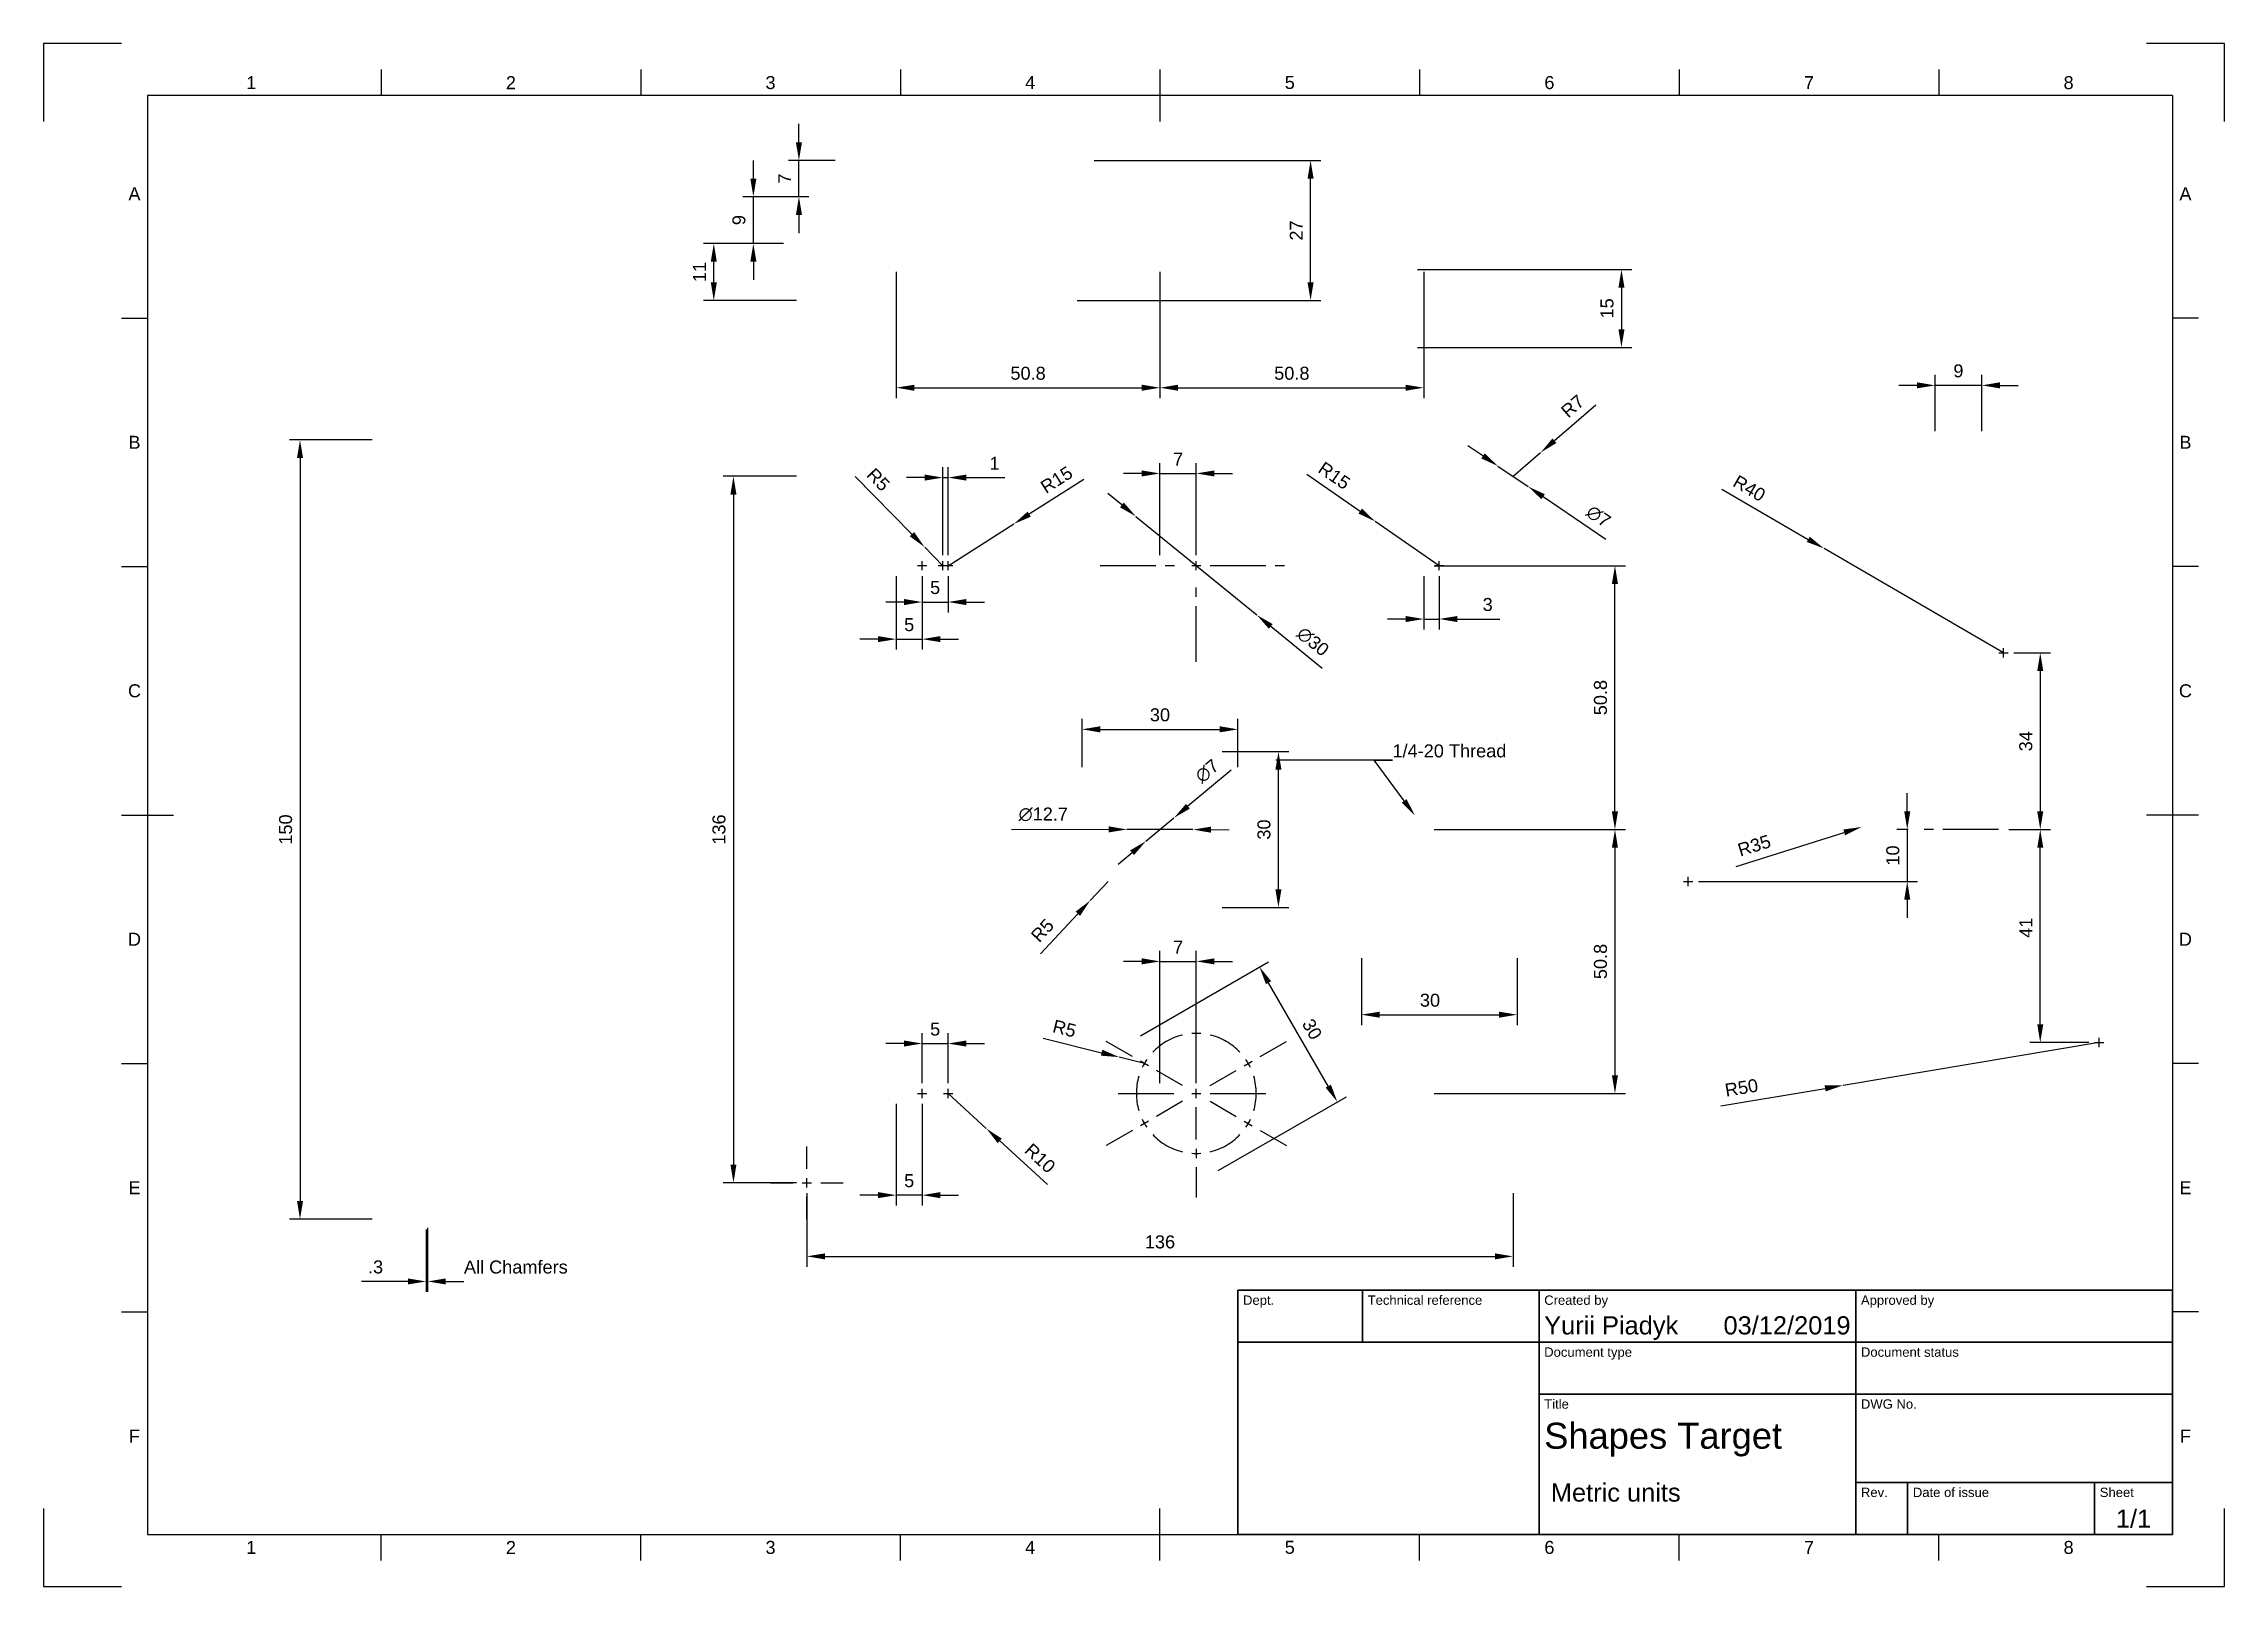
# Paper-space layout 'Sheet1' of a CAD drawing. Header units: millimetres. Extents: x 0 to 420, y 0 to 297.
import ezdxf
from ezdxf import colors
from ezdxf.entities.mleader import LeaderData, LeaderLine
from ezdxf.enums import TextEntityAlignment as Align
from ezdxf.math import Vec2, Vec3

# ---------------------------------------------------------------- set-up
doc = ezdxf.new("R2010")
doc.units = ezdxf.units.MM
doc.header["$LTSCALE"] = 0.75
doc.linetypes.add('CENTER2', pattern=[28.575, 19.05, -3.175, 3.175, -3.175])
for name, color, linetype, lineweight in [('Annotations', 7, 'Continuous', 25), ('Border', 7, 'Continuous', 25), ('Center Lines', 7, 'CENTER2', 25), ('Dimensions', 7, 'Continuous', 25), ('TitleBlock', 7, 'Continuous', 35)]:
    doc.layers.add(name, color=color, linetype=linetype, lineweight=lineweight)
doc.styles.add('FusionTitle', font='')
doc.styles.get("Standard").update_dxf_attribs({"font": 'arial.ttf'})
doc.styles.get('FusionTitle').set_extended_font_data('Arial Unicode MS')
doc.dimstyles.new('ISO-25', dxfattribs={"dimtxt": 2.5, "dimasz": 3.5, "dimexe": 2, "dimexo": 2, "dimgap": 1.5, "dimtad": 1, "dimdec": 3, "dimzin": 12, "dimdsep": 46, "dimtxsty": 'Standard', "dimcen": 0, "dimclrd": 256, "dimclre": 256, "dimclrt": 256, "dimazin": 3, "dimtp": 0.1, "dimtm": 0.1, "dimtfac": 0.714, "dimtdec": 3, "dimtmove": 0, "dimatfit": 3, "dimfxl": 1, "dimtzin": 12, "dimarcsym": 0})

psp = doc.layouts.new('Sheet1')

# ---------------------------------------------------------------- texts
at = {"layer": 'Annotations', "attachment_point": 1}
for s, width, insert, char_height in [('All Chamfers', 21.480637, (80.9492, 62.7275), 2.5), ('Metric units', 47.379489, (290.2819, 19.8187), 3.5)]:
    psp.add_mtext_dynamic_manual_height_columns(s, width=width, gutter_width=12.5, heights=[0], dxfattribs=dict(at, insert=insert, char_height=char_height))

# ---------------------------------------------------------------- blocks, each defined once
blk = doc.blocks.new('ISO_A3_SHEET')
at = {"layer": 'Border'}
for p, q in [((15, 297), (0, 297)), ((0, 297), (0, 282)), ((420, 297), (405, 297)), ((420, 282), (420, 297)), ((65, 292), (65, 287)), ((115, 292), (115, 287)), ((165, 292), (165, 287)), ((215, 292), (215, 282)), ((265, 292), (265, 287)), ((315, 292), (315, 287)), ((365, 292), (365, 287)), ((410, 287), (20, 287)), ((20, 287), (20, 10)), ((410, 287), (410, 10)), ((15, 244.16666), (20, 244.16666)), ((415, 244.16666), (410, 244.16666)), ((15, 196.33333), (20, 196.33333)), ((415, 196.33333), (410, 196.33333)), ((15, 148.5), (25, 148.5)), ((415, 148.5), (405, 148.5)), ((15, 100.66667), (20, 100.66667)), ((415, 100.66667), (410, 100.66667)), ((15, 52.83334), (20, 52.83334)), ((415, 52.83334), (410, 52.83334)), ((0, 15), (0, 0)), ((215, 5), (215, 15)), ((420, 0), (420, 15)), ((20, 10), (410, 10)), ((65, 5), (65, 10)), ((115, 5), (115, 10)), ((165, 5), (165, 10)), ((265, 5), (265, 10)), ((315, 5), (315, 10)), ((365, 5), (365, 10)), ((0, 0), (15, 0)), ((405, 0), (420, 0))]:
    blk.add_line(p, q, dxfattribs=at)
at = {"layer": 'Border', "style": 'FusionTitle'}
for s, p in [('1', (40, 289.5)), ('2', (90, 289.5)), ('3', (140, 289.5)), ('4', (190, 289.5)), ('5', (240, 289.5)), ('6', (290, 289.5)), ('7', (340, 289.5)), ('8', (390, 289.5)), ('A', (17.5, 268.08333)), ('A', (412.5, 268.08333)), ('B', (17.5, 220.25)), ('B', (412.5, 220.25)), ('C', (17.5, 172.41667)), ('C', (412.5, 172.41667)), ('D', (17.5, 124.58334)), ('D', (412.5, 124.58334)), ('E', (17.5, 76.75001)), ('E', (412.5, 76.75001)), ('F', (17.5, 28.91668)), ('F', (412.5, 28.91668)), ('1', (40, 7.5)), ('2', (90, 7.5)), ('3', (140, 7.5)), ('4', (190, 7.5)), ('5', (240, 7.5)), ('6', (290, 7.5)), ('7', (340, 7.5)), ('8', (390, 7.5))]:
    blk.add_text(s, height=2.5, dxfattribs=at).set_placement(p, align=Align.MIDDLE)
blk = doc.blocks.new('ISO_TITLEBLOCK')
at = {"layer": 'TitleBlock'}
for p, q in [((0, 47), (-180, 47)), ((-180, 47), (-180, 0)), ((-156, 37), (-156, 47)), ((-122, 0), (-122, 47)), ((-61, 0), (-61, 47)), ((0, 0), (0, 47)), ((-180, 37), (0, 37)), ((-122, 27), (0, 27)), ((-61, 10), (0, 10)), ((-51, 0), (-51, 10)), ((-15, 0), (-15, 10)), ((-180, 0), (0, 0))]:
    blk.add_line(p, q, dxfattribs=at)
at = {"layer": 'TitleBlock', "style": 'FusionTitle'}
for s, p in [('Dept.', (-179, 46)), ('Technical reference', (-155, 46)), ('Created by', (-121, 46)), ('Approved by', (-60, 46)), ('Document type', (-121, 36)), ('Document status', (-60, 36)), ('Title', (-121, 26)), ('DWG No.', (-60, 26)), ('Rev.', (-60, 9)), ('Date of issue', (-50, 9)), ('Sheet', (-14, 9))]:
    blk.add_text(s, height=1.8, dxfattribs=at).set_placement(p, align=Align.TOP_LEFT)
for tag, p, height in [('DEPT', (-179, 38.5), 3.5), ('TECHNICAL_REFERENCE', (-155, 38.5), 3.5), ('CREATED_BY', (-121, 38.5), 3.5), ('APPROVED_BY', (-60, 38.5), 3.5), ('DOCUMENT_TYPE', (-121, 28.5), 3.5), ('DOCUMENT_STATUS', (-60, 28.5), 3.5), ('TITLE_1', (-121, 16.5), 5), ('TITLE_2', (-121, 9), 5), ('TITLE_3', (-121, 1.5), 5), ('DATE_OF_ISSUE', (-50, 1.5), 3.5)]:
    blk.add_attdef(tag, p, '', height=height, dxfattribs=at)
for tag, p in [('CREATED_DATE', (-62, 38.5)), ('APPROVED_DATE', (-1, 38.5))]:
    blk.add_attdef(tag, text='', height=3.5, dxfattribs=at).set_placement(p, align=Align.RIGHT)
for tag, height, p in [('DRAWING_NUMBER', 5, (-30.5, 16.6)), ('REV', 3.5, (-56, 3.1)), ('SHEET', 3.5, (-7.5, 3.1))]:
    blk.add_attdef(tag, text='', height=height, dxfattribs=at).set_placement(p, align=Align.MIDDLE)
blk = doc.blocks.new('*D25')
at = {"layer": 'Defpoints', "color": 0, "transparency": 16777216}
for p in [(230, 164.99), (200, 155.7), (230, 155.7)]:
    blk.add_point(p, dxfattribs=at)
at = {"layer": 'Dimensions', "lineweight": -2, "transparency": 16777216}
for p, q in [((200, 157.7), (200, 166.99)), ((203.5, 164.99), (226.5, 164.99)), ((230, 157.7), (230, 166.99))]:
    blk.add_line(p, q, dxfattribs=at)
at = {"layer": 'Dimensions', "transparency": 16777216}
for points in [[(203.5, 165.58), (203.5, 164.41), (200, 164.99)], [(226.5, 165.58), (226.5, 164.41), (230, 164.99)]]:
    blk.add_solid(points, dxfattribs=at)
at = {"layer": 'Dimensions', "transparency": 16777216, "insert": (215, 167.77), "char_height": 2.5, "attachment_point": 5}
blk.add_mtext('30', dxfattribs=at)
blk = doc.blocks.new('*D26')
at = {"layer": 'Defpoints', "color": 0, "transparency": 16777216}
for p in [(225, 160.7), (237.82, 160.7), (225, 130.7)]:
    blk.add_point(p, dxfattribs=at)
at = {"layer": 'Dimensions', "lineweight": -2, "transparency": 16777216}
for p, q in [((227, 160.7), (239.82, 160.7)), ((237.82, 134.2), (237.82, 157.2)), ((227, 130.7), (239.82, 130.7))]:
    blk.add_line(p, q, dxfattribs=at)
at = {"layer": 'Dimensions', "transparency": 16777216}
for points in [[(237.23, 157.2), (238.4, 157.2), (237.82, 160.7)], [(237.23, 134.2), (238.4, 134.2), (237.82, 130.7)]]:
    blk.add_solid(points, dxfattribs=at)
at = {"layer": 'Dimensions', "transparency": 16777216, "insert": (235.04, 145.7), "char_height": 2.5, "attachment_point": 5, "rotation": 90}
blk.add_mtext('30', dxfattribs=at)
blk = doc.blocks.new('*D27')
at = {"layer": 'Defpoints', "color": 0, "transparency": 16777216}
for p in [(205, 135.7), (201.58, 132.05)]:
    blk.add_point(p, dxfattribs=at)
at = {"layer": 'Dimensions', "lineweight": -2, "transparency": 16777216}
for p, q in [((205, 135.7), (201.58, 132.05)), ((191.98, 121.8), (199.19, 129.5))]:
    blk.add_line(p, q, dxfattribs=at)
at = {"layer": 'Dimensions', "transparency": 16777216}
blk.add_solid([(198.76, 129.9), (199.62, 129.1), (201.58, 132.05)], dxfattribs=at)
at = {"layer": 'Dimensions', "transparency": 16777216, "insert": (192.37, 126.27), "char_height": 2.5, "attachment_point": 5, "rotation": 46.8794}
blk.add_mtext('R5', dxfattribs=at)
blk = doc.blocks.new('*D28')
at = {"layer": 'Defpoints', "color": 0, "transparency": 16777216}
for p in [(210.37, 205.98), (233.63, 187.02)]:
    blk.add_point(p, dxfattribs=at)
at = {"layer": 'Dimensions', "lineweight": -2, "transparency": 16777216}
for p, q in [((207.66, 208.19), (204.95, 210.41)), ((210.37, 205.98), (233.63, 187.02)), ((246.25, 176.73), (236.34, 184.81))]:
    blk.add_line(p, q, dxfattribs=at)
at = {"layer": 'Dimensions', "transparency": 16777216}
for points in [[(208.03, 208.65), (207.29, 207.74), (210.37, 205.98)], [(236.71, 185.26), (235.97, 184.36), (233.63, 187.02)]]:
    blk.add_solid(points, dxfattribs=at)
at = {"layer": 'Dimensions', "transparency": 16777216, "insert": (244.45, 181.87), "char_height": 2.5, "attachment_point": 5, "rotation": 320.8052}
blk.add_mtext('∅30', dxfattribs=at)
blk = doc.blocks.new('*D29')
at = {"layer": 'Defpoints', "color": 0, "transparency": 16777216}
for p in [(234.17, 119.25), (209.5, 105.01), (224.5, 79.03)]:
    blk.add_point(p, dxfattribs=at)
at = {"layer": 'Dimensions', "lineweight": -2, "transparency": 16777216}
for p, q in [((211.23, 106.01), (235.9, 120.25)), ((247.42, 96.3), (235.92, 116.22)), ((226.23, 80.03), (250.9, 94.27))]:
    blk.add_line(p, q, dxfattribs=at)
at = {"layer": 'Dimensions', "transparency": 16777216}
for points in [[(236.42, 116.51), (235.41, 115.93), (234.17, 119.25)], [(247.92, 96.59), (246.91, 96.01), (249.17, 93.27)]]:
    blk.add_solid(points, dxfattribs=at)
at = {"layer": 'Dimensions', "transparency": 16777216, "insert": (244.3, 107.26), "char_height": 2.5, "attachment_point": 5, "rotation": 300}
blk.add_mtext('30', dxfattribs=at)
blk = doc.blocks.new('*D30')
at = {"layer": 'Defpoints', "color": 0, "transparency": 16777216}
for p in [(207.15, 101.89), (212, 100.68)]:
    blk.add_point(p, dxfattribs=at)
at = {"layer": 'Dimensions', "lineweight": -2, "transparency": 16777216}
for p, q in [((192.51, 105.56), (203.75, 102.74)), ((212, 100.68), (207.15, 101.89))]:
    blk.add_line(p, q, dxfattribs=at)
at = {"layer": 'Dimensions', "transparency": 16777216}
blk.add_solid([(203.9, 103.31), (203.61, 102.17), (207.15, 101.89)], dxfattribs=at)
at = {"layer": 'Dimensions', "transparency": 16777216, "insert": (196.6, 107.39), "char_height": 2.5, "attachment_point": 5, "rotation": 345.9467}
blk.add_mtext('R5', dxfattribs=at)
blk = doc.blocks.new('*D31')
at = {"layer": 'Defpoints', "color": 0, "transparency": 16777216}
for p in [(253.8, 122.94), (283.8, 122.94), (283.8, 110.06)]:
    blk.add_point(p, dxfattribs=at)
at = {"layer": 'Dimensions', "lineweight": -2, "transparency": 16777216}
for p, q in [((253.8, 120.94), (253.8, 108.06)), ((283.8, 120.94), (283.8, 108.06)), ((257.3, 110.06), (280.3, 110.06))]:
    blk.add_line(p, q, dxfattribs=at)
at = {"layer": 'Dimensions', "transparency": 16777216}
for points in [[(257.3, 110.64), (257.3, 109.47), (253.8, 110.06)], [(280.3, 110.64), (280.3, 109.47), (283.8, 110.06)]]:
    blk.add_solid(points, dxfattribs=at)
at = {"layer": 'Dimensions', "transparency": 16777216, "insert": (267.01, 112.83), "char_height": 2.5, "attachment_point": 5}
blk.add_mtext('30', dxfattribs=at)
blk = doc.blocks.new('*D32')
at = {"layer": 'Defpoints', "color": 0, "transparency": 16777216}
for p in [(129.07, 258.53), (144.5, 258.53), (147, 247.53)]:
    blk.add_point(p, dxfattribs=at)
at = {"layer": 'Dimensions', "lineweight": -2, "transparency": 16777216}
for p, q in [((142.5, 258.53), (127.07, 258.53)), ((129.07, 251.03), (129.07, 255.03)), ((145, 247.53), (127.07, 247.53))]:
    blk.add_line(p, q, dxfattribs=at)
at = {"layer": 'Dimensions', "transparency": 16777216}
for points in [[(128.49, 255.03), (129.66, 255.03), (129.07, 258.53)], [(128.49, 251.03), (129.66, 251.03), (129.07, 247.53)]]:
    blk.add_solid(points, dxfattribs=at)
at = {"layer": 'Dimensions', "transparency": 16777216, "insert": (126.32, 253.03), "char_height": 2.5, "attachment_point": 5, "rotation": 90}
blk.add_mtext('11', dxfattribs=at)
blk = doc.blocks.new('*D33')
at = {"layer": 'Defpoints', "color": 0, "transparency": 16777216}
for p in [(136.69, 267.53), (149.4, 267.53), (144.5, 258.53)]:
    blk.add_point(p, dxfattribs=at)
at = {"layer": 'Dimensions', "lineweight": -2, "transparency": 16777216}
for p, q in [((136.69, 271.03), (136.69, 274.53)), ((147.4, 267.53), (134.69, 267.53)), ((136.69, 258.53), (136.69, 267.53)), ((142.5, 258.53), (134.69, 258.53)), ((136.69, 255.03), (136.69, 251.53))]:
    blk.add_line(p, q, dxfattribs=at)
at = {"layer": 'Dimensions', "transparency": 16777216}
for points in [[(136.11, 271.03), (137.28, 271.03), (136.69, 267.53)], [(136.11, 255.03), (137.28, 255.03), (136.69, 258.53)]]:
    blk.add_solid(points, dxfattribs=at)
at = {"layer": 'Dimensions', "transparency": 16777216, "insert": (133.92, 263.03), "char_height": 2.5, "attachment_point": 5, "rotation": 90}
blk.add_mtext('9', dxfattribs=at)
blk = doc.blocks.new('*D34')
at = {"layer": 'Defpoints', "color": 0, "transparency": 16777216}
for p in [(145.47, 274.53), (154.43, 274.53), (149.4, 267.53)]:
    blk.add_point(p, dxfattribs=at)
at = {"layer": 'Dimensions', "lineweight": -2, "transparency": 16777216}
for p, q in [((145.47, 278.03), (145.47, 281.53)), ((152.43, 274.53), (143.47, 274.53)), ((145.47, 267.53), (145.47, 274.53)), ((147.4, 267.53), (143.47, 267.53)), ((145.47, 264.03), (145.47, 260.53))]:
    blk.add_line(p, q, dxfattribs=at)
at = {"layer": 'Dimensions', "transparency": 16777216}
for points in [[(144.88, 278.03), (146.05, 278.03), (145.47, 274.53)], [(144.88, 264.03), (146.05, 264.03), (145.47, 267.53)]]:
    blk.add_solid(points, dxfattribs=at)
at = {"layer": 'Dimensions', "transparency": 16777216, "insert": (142.72, 271.03), "char_height": 2.5, "attachment_point": 5, "rotation": 90}
blk.add_mtext('7', dxfattribs=at)
blk = doc.blocks.new('*D35')
at = {"layer": 'Defpoints', "color": 0, "transparency": 16777216}
for p in [(200.3, 274.53), (244.01, 274.53), (197.07, 247.53)]:
    blk.add_point(p, dxfattribs=at)
at = {"layer": 'Dimensions', "lineweight": -2, "transparency": 16777216}
for p, q in [((202.3, 274.53), (246.01, 274.53)), ((244.01, 251.03), (244.01, 271.03)), ((199.07, 247.53), (246.01, 247.53))]:
    blk.add_line(p, q, dxfattribs=at)
at = {"layer": 'Dimensions', "transparency": 16777216}
for points in [[(243.43, 271.03), (244.59, 271.03), (244.01, 274.53)], [(243.43, 251.03), (244.59, 251.03), (244.01, 247.53)]]:
    blk.add_solid(points, dxfattribs=at)
at = {"layer": 'Dimensions', "transparency": 16777216, "insert": (241.26, 261.03), "char_height": 2.5, "attachment_point": 5, "rotation": 90}
blk.add_mtext('27', dxfattribs=at)
blk = doc.blocks.new('*D36')
at = {"layer": 'Defpoints', "color": 0, "transparency": 16777216}
for p in [(364.27, 231.21), (364.27, 220.4), (373.27, 220.4)]:
    blk.add_point(p, dxfattribs=at)
at = {"layer": 'Dimensions', "lineweight": -2, "transparency": 16777216}
for p, q in [((360.77, 231.21), (357.27, 231.21)), ((364.27, 222.4), (364.27, 233.21)), ((373.27, 231.21), (364.27, 231.21)), ((373.27, 222.4), (373.27, 233.21)), ((376.77, 231.21), (380.27, 231.21))]:
    blk.add_line(p, q, dxfattribs=at)
at = {"layer": 'Dimensions', "transparency": 16777216}
for points in [[(360.77, 231.8), (360.77, 230.63), (364.27, 231.21)], [(376.77, 231.8), (376.77, 230.63), (373.27, 231.21)]]:
    blk.add_solid(points, dxfattribs=at)
at = {"layer": 'Dimensions', "transparency": 16777216, "insert": (368.77, 233.99), "char_height": 2.5, "attachment_point": 5}
blk.add_mtext('9', dxfattribs=at)
blk = doc.blocks.new('*D37')
at = {"layer": 'Defpoints', "color": 0, "transparency": 16777216}
for p in [(288.31, 218.27), (283, 213.7)]:
    blk.add_point(p, dxfattribs=at)
at = {"layer": 'Dimensions', "lineweight": -2, "transparency": 16777216}
for p, q in [((298.95, 227.42), (290.96, 220.55)), ((283, 213.7), (288.31, 218.27))]:
    blk.add_line(p, q, dxfattribs=at)
at = {"layer": 'Dimensions', "transparency": 16777216}
blk.add_solid([(290.58, 220.99), (291.34, 220.11), (288.31, 218.27)], dxfattribs=at)
at = {"layer": 'Dimensions', "transparency": 16777216, "insert": (294.49, 227.21), "char_height": 2.5, "attachment_point": 5, "rotation": 40.6943}
blk.add_mtext('R7', dxfattribs=at)
blk = doc.blocks.new('*D38')
at = {"layer": 'Defpoints', "color": 0, "transparency": 16777216}
for p in [(280.1, 215.67), (285.9, 211.74)]:
    blk.add_point(p, dxfattribs=at)
at = {"layer": 'Dimensions', "lineweight": -2, "transparency": 16777216}
for p, q in [((277.21, 217.63), (274.31, 219.6)), ((280.1, 215.67), (285.9, 211.74)), ((300.9, 201.55), (288.79, 209.77))]:
    blk.add_line(p, q, dxfattribs=at)
at = {"layer": 'Dimensions', "transparency": 16777216}
for points in [[(277.54, 218.12), (276.88, 217.15), (280.1, 215.67)], [(289.12, 210.25), (288.46, 209.29), (285.9, 211.74)]]:
    blk.add_solid(points, dxfattribs=at)
at = {"layer": 'Dimensions', "transparency": 16777216, "insert": (299.45, 205.97), "char_height": 2.5, "attachment_point": 5, "rotation": 325.8301}
blk.add_mtext('∅7', dxfattribs=at)
blk = doc.blocks.new('*D39')
at = {"layer": 'Defpoints', "color": 0, "transparency": 16777216}
for p in [(262.63, 253.53), (262.63, 238.53), (303.88, 238.53)]:
    blk.add_point(p, dxfattribs=at)
at = {"layer": 'Dimensions', "lineweight": -2, "transparency": 16777216}
for p, q in [((264.63, 253.53), (305.88, 253.53)), ((303.88, 250.03), (303.88, 242.03)), ((264.63, 238.53), (305.88, 238.53))]:
    blk.add_line(p, q, dxfattribs=at)
at = {"layer": 'Dimensions', "transparency": 16777216}
for points in [[(303.3, 250.03), (304.47, 250.03), (303.88, 253.53)], [(303.3, 242.03), (304.47, 242.03), (303.88, 238.53)]]:
    blk.add_solid(points, dxfattribs=at)
at = {"layer": 'Dimensions', "transparency": 16777216, "insert": (301.11, 246.03), "char_height": 2.5, "attachment_point": 5, "rotation": 90}
blk.add_mtext('15', dxfattribs=at)
blk = doc.blocks.new('*U40')
at = {"layer": 'Center Lines', "color": 0, "linetype": 'Continuous', "ltscale": 0.75, "transparency": 16777216}
for p, q in [((-0.89, 0), (0.89, 0)), ((0, -0.89), (0, 0.89))]:
    blk.add_line(p, q, dxfattribs=at)
blk = doc.blocks.new('*U41')
at = {"layer": 'Center Lines', "color": 0, "linetype": 'Continuous', "ltscale": 0.75, "transparency": 16777216}
for p, q in [((-0.89, 0), (0.89, 0)), ((0, -0.89), (0, 0.89))]:
    blk.add_line(p, q, dxfattribs=at)
blk = doc.blocks.new('*U42')
at = {"layer": 'Center Lines', "color": 0, "linetype": 'Continuous', "ltscale": 0.75, "transparency": 16777216}
for p, q in [((-0.89, 0), (0.89, 0)), ((0, -0.89), (0, 0.89))]:
    blk.add_line(p, q, dxfattribs=at)
blk = doc.blocks.new('*U43')
at = {"layer": 'Center Lines', "color": 0, "linetype": 'Continuous', "ltscale": 0.75, "transparency": 16777216}
for p, q in [((-0.89, 0), (0.89, 0)), ((0, -0.89), (0, 0.89))]:
    blk.add_line(p, q, dxfattribs=at)
blk = doc.blocks.new('*U44')
at = {"layer": 'Center Lines', "color": 0, "linetype": 'Continuous', "ltscale": 0.75, "transparency": 16777216}
for p, q in [((-0.89, 0), (0.89, 0)), ((0, -0.89), (0, 0.89))]:
    blk.add_line(p, q, dxfattribs=at)
blk = doc.blocks.new('*U45')
at = {"layer": 'Center Lines', "color": 0, "linetype": 'Continuous', "ltscale": 0.75, "transparency": 16777216}
for p, q in [((-0.89, 0), (0.89, 0)), ((0, -0.89), (0, 0.89))]:
    blk.add_line(p, q, dxfattribs=at)
blk = doc.blocks.new('*D46')
at = {"layer": 'Defpoints', "color": 0, "transparency": 16777216}
for p in [(186.87, 204.54), (174.2, 196.5)]:
    blk.add_point(p, dxfattribs=at)
at = {"layer": 'Dimensions', "lineweight": -2, "transparency": 16777216}
for p, q in [((200.37, 213.11), (189.82, 206.41)), ((174.2, 196.5), (186.87, 204.54))]:
    blk.add_line(p, q, dxfattribs=at)
at = {"layer": 'Dimensions', "transparency": 16777216}
blk.add_solid([(189.51, 206.91), (190.13, 205.92), (186.87, 204.54)], dxfattribs=at)
at = {"layer": 'Dimensions', "transparency": 16777216, "insert": (195.09, 213.04), "char_height": 2.5, "attachment_point": 5, "rotation": 32.3923}
blk.add_mtext('R15', dxfattribs=at)
blk = doc.blocks.new('*D47')
at = {"layer": 'Defpoints', "color": 0, "transparency": 16777216}
for p in [(174.2, 94.9), (181.56, 88.14)]:
    blk.add_point(p, dxfattribs=at)
at = {"layer": 'Dimensions', "lineweight": -2, "transparency": 16777216}
for p, q in [((174.2, 94.9), (181.56, 88.14)), ((193.32, 77.34), (184.14, 85.77))]:
    blk.add_line(p, q, dxfattribs=at)
at = {"layer": 'Dimensions', "transparency": 16777216}
blk.add_solid([(184.54, 86.2), (183.75, 85.34), (181.56, 88.14)], dxfattribs=at)
at = {"layer": 'Dimensions', "transparency": 16777216, "insert": (191.9, 82.42), "char_height": 2.5, "attachment_point": 5, "rotation": 317.4338}
blk.add_mtext('R10', dxfattribs=at)
blk = doc.blocks.new('*D48')
at = {"layer": 'Defpoints', "color": 0, "transparency": 16777216}
for p in [(169.69, 200.06), (173.2, 196.5)]:
    blk.add_point(p, dxfattribs=at)
at = {"layer": 'Dimensions', "lineweight": -2, "transparency": 16777216}
for p, q in [((156.31, 213.64), (167.23, 202.56)), ((173.2, 196.5), (169.69, 200.06))]:
    blk.add_line(p, q, dxfattribs=at)
at = {"layer": 'Dimensions', "transparency": 16777216}
blk.add_solid([(167.65, 202.97), (166.82, 202.15), (169.69, 200.06)], dxfattribs=at)
at = {"layer": 'Dimensions', "transparency": 16777216, "insert": (160.76, 213.07), "char_height": 2.5, "attachment_point": 5, "rotation": 314.5915}
blk.add_mtext('R5', dxfattribs=at)
blk = doc.blocks.new('*D49')
at = {"layer": 'Defpoints', "color": 0, "transparency": 16777216}
for p in [(147, 213.7), (132.86, 77.7), (147, 77.7)]:
    blk.add_point(p, dxfattribs=at)
at = {"layer": 'Dimensions', "lineweight": -2, "transparency": 16777216}
for p, q in [((145, 213.7), (130.86, 213.7)), ((132.86, 210.2), (132.86, 81.2)), ((145, 77.7), (130.86, 77.7))]:
    blk.add_line(p, q, dxfattribs=at)
at = {"layer": 'Dimensions', "transparency": 16777216}
for points in [[(132.27, 210.2), (133.44, 210.2), (132.86, 213.7)], [(132.27, 81.2), (133.44, 81.2), (132.86, 77.7)]]:
    blk.add_solid(points, dxfattribs=at)
at = {"layer": 'Dimensions', "transparency": 16777216, "insert": (130.08, 145.7), "char_height": 2.5, "attachment_point": 5, "rotation": 90}
blk.add_mtext('136', dxfattribs=at)
blk = doc.blocks.new('*D50')
at = {"layer": 'Defpoints', "color": 0, "transparency": 16777216}
for p in [(147, 77.7), (283, 77.7), (283, 63.53)]:
    blk.add_point(p, dxfattribs=at)
at = {"layer": 'Dimensions', "lineweight": -2, "transparency": 16777216}
for p, q in [((147, 75.7), (147, 61.53)), ((283, 75.7), (283, 61.53)), ((150.5, 63.53), (279.5, 63.53))]:
    blk.add_line(p, q, dxfattribs=at)
at = {"layer": 'Dimensions', "transparency": 16777216}
for points in [[(150.5, 64.11), (150.5, 62.94), (147, 63.53)], [(279.5, 64.11), (279.5, 62.94), (283, 63.53)]]:
    blk.add_solid(points, dxfattribs=at)
at = {"layer": 'Dimensions', "transparency": 16777216, "insert": (215, 66.3), "char_height": 2.5, "attachment_point": 5}
blk.add_mtext('136', dxfattribs=at)
blk = doc.blocks.new('*D51')
at = {"layer": 'Defpoints', "color": 0, "transparency": 16777216}
for p in [(164.2, 255.07), (215, 255.07), (215, 230.76)]:
    blk.add_point(p, dxfattribs=at)
at = {"layer": 'Dimensions', "lineweight": -2, "transparency": 16777216}
for p, q in [((164.2, 253.07), (164.2, 228.76)), ((215, 253.07), (215, 228.76)), ((167.7, 230.76), (211.5, 230.76))]:
    blk.add_line(p, q, dxfattribs=at)
at = {"layer": 'Dimensions', "transparency": 16777216}
for points in [[(167.7, 231.34), (167.7, 230.17), (164.2, 230.76)], [(211.5, 231.34), (211.5, 230.17), (215, 230.76)]]:
    blk.add_solid(points, dxfattribs=at)
at = {"layer": 'Dimensions', "transparency": 16777216, "insert": (189.6, 233.53), "char_height": 2.5, "attachment_point": 5}
blk.add_mtext('50.8', dxfattribs=at)
blk = doc.blocks.new('*D52')
at = {"layer": 'Defpoints', "color": 0, "transparency": 16777216}
for p in [(215, 255.07), (265.8, 255.07), (265.8, 230.76)]:
    blk.add_point(p, dxfattribs=at)
at = {"layer": 'Dimensions', "lineweight": -2, "transparency": 16777216}
for p, q in [((215, 253.07), (215, 228.76)), ((265.8, 253.07), (265.8, 228.76)), ((218.5, 230.76), (262.3, 230.76))]:
    blk.add_line(p, q, dxfattribs=at)
at = {"layer": 'Dimensions', "transparency": 16777216}
for points in [[(218.5, 231.34), (218.5, 230.17), (215, 230.76)], [(262.3, 231.34), (262.3, 230.17), (265.8, 230.76)]]:
    blk.add_solid(points, dxfattribs=at)
at = {"layer": 'Dimensions', "transparency": 16777216, "insert": (240.4, 233.53), "char_height": 2.5, "attachment_point": 5}
blk.add_mtext('50.8', dxfattribs=at)
blk = doc.blocks.new('*D53')
at = {"layer": 'Defpoints', "color": 0, "transparency": 16777216}
for p in [(265.8, 196.5), (302.63, 196.5), (265.8, 145.7)]:
    blk.add_point(p, dxfattribs=at)
at = {"layer": 'Dimensions', "lineweight": -2, "transparency": 16777216}
for p, q in [((267.8, 196.5), (304.63, 196.5)), ((302.63, 149.2), (302.63, 193)), ((267.8, 145.7), (304.63, 145.7))]:
    blk.add_line(p, q, dxfattribs=at)
at = {"layer": 'Dimensions', "transparency": 16777216}
for points in [[(302.04, 193), (303.21, 193), (302.63, 196.5)], [(302.04, 149.2), (303.21, 149.2), (302.63, 145.7)]]:
    blk.add_solid(points, dxfattribs=at)
at = {"layer": 'Dimensions', "transparency": 16777216, "insert": (299.85, 171.1), "char_height": 2.5, "attachment_point": 5, "rotation": 90}
blk.add_mtext('50.8', dxfattribs=at)
blk = doc.blocks.new('*D54')
at = {"layer": 'Defpoints', "color": 0, "transparency": 16777216}
for p in [(265.8, 145.7), (265.8, 94.9), (302.63, 94.9)]:
    blk.add_point(p, dxfattribs=at)
at = {"layer": 'Dimensions', "lineweight": -2, "transparency": 16777216}
for p, q in [((267.8, 145.7), (304.63, 145.7)), ((302.63, 142.2), (302.63, 98.4)), ((267.8, 94.9), (304.63, 94.9))]:
    blk.add_line(p, q, dxfattribs=at)
at = {"layer": 'Dimensions', "transparency": 16777216}
for points in [[(302.04, 142.2), (303.21, 142.2), (302.63, 145.7)], [(302.04, 98.4), (303.21, 98.4), (302.63, 94.9)]]:
    blk.add_solid(points, dxfattribs=at)
at = {"layer": 'Dimensions', "transparency": 16777216, "insert": (299.85, 120.3), "char_height": 2.5, "attachment_point": 5, "rotation": 90}
blk.add_mtext('50.8', dxfattribs=at)
blk = doc.blocks.new('*D55')
at = {"layer": 'Defpoints', "color": 0, "transparency": 16777216}
for p in [(256.45, 205.02), (268.8, 196.5)]:
    blk.add_point(p, dxfattribs=at)
at = {"layer": 'Dimensions', "lineweight": -2, "transparency": 16777216}
for p, q in [((243.29, 214.1), (253.57, 207.01)), ((268.8, 196.5), (256.45, 205.02))]:
    blk.add_line(p, q, dxfattribs=at)
at = {"layer": 'Dimensions', "transparency": 16777216}
blk.add_solid([(253.9, 207.49), (253.24, 206.53), (256.45, 205.02)], dxfattribs=at)
at = {"layer": 'Dimensions', "transparency": 16777216, "insert": (248.57, 213.83), "char_height": 2.5, "attachment_point": 5, "rotation": 325.4015}
blk.add_mtext('R15', dxfattribs=at)
blk = doc.blocks.new('*D56')
at = {"layer": 'Defpoints', "color": 0, "transparency": 16777216}
for p in [(222, 214.26), (215, 196.5), (222, 196.5)]:
    blk.add_point(p, dxfattribs=at)
at = {"layer": 'Dimensions', "lineweight": -2, "transparency": 16777216}
for p, q in [((211.5, 214.26), (208, 214.26)), ((215, 198.5), (215, 216.26)), ((215, 214.26), (222, 214.26)), ((222, 198.5), (222, 216.26)), ((225.5, 214.26), (229, 214.26))]:
    blk.add_line(p, q, dxfattribs=at)
at = {"layer": 'Dimensions', "transparency": 16777216}
for points in [[(211.5, 214.84), (211.5, 213.67), (215, 214.26)], [(225.5, 214.84), (225.5, 213.67), (222, 214.26)]]:
    blk.add_solid(points, dxfattribs=at)
at = {"layer": 'Dimensions', "transparency": 16777216, "insert": (218.5, 217.01), "char_height": 2.5, "attachment_point": 5}
blk.add_mtext('7', dxfattribs=at)
blk = doc.blocks.new('*D57')
at = {"layer": 'Defpoints', "color": 0, "transparency": 16777216}
for p in [(208.65, 145.72), (221.35, 145.69)]:
    blk.add_point(p, dxfattribs=at)
at = {"layer": 'Dimensions', "lineweight": -2, "transparency": 16777216}
for p, q in [((186.41, 145.78), (205.15, 145.73)), ((221.35, 145.69), (208.65, 145.72)), ((224.85, 145.68), (228.35, 145.67))]:
    blk.add_line(p, q, dxfattribs=at)
at = {"layer": 'Dimensions', "transparency": 16777216}
for points in [[(205.15, 146.31), (205.15, 145.15), (208.65, 145.72)], [(224.85, 146.26), (224.85, 145.09), (221.35, 145.69)]]:
    blk.add_solid(points, dxfattribs=at)
at = {"layer": 'Dimensions', "transparency": 16777216, "insert": (192.53, 148.61), "char_height": 2.5, "attachment_point": 5, "rotation": 359.8403}
blk.add_mtext('∅12.7', dxfattribs=at)
blk = doc.blocks.new('*D58')
at = {"layer": 'Defpoints', "color": 0, "transparency": 16777216}
for p in [(217.69, 147.94), (212.31, 143.47)]:
    blk.add_point(p, dxfattribs=at)
at = {"layer": 'Dimensions', "lineweight": -2, "transparency": 16777216}
for p, q in [((228.74, 157.12), (220.38, 150.18)), ((212.31, 143.47), (217.69, 147.94)), ((209.62, 141.23), (206.92, 138.99))]:
    blk.add_line(p, q, dxfattribs=at)
at = {"layer": 'Dimensions', "transparency": 16777216}
for points in [[(220.01, 150.63), (220.76, 149.73), (217.69, 147.94)], [(209.24, 141.68), (209.99, 140.78), (212.31, 143.47)]]:
    blk.add_solid(points, dxfattribs=at)
at = {"layer": 'Dimensions', "transparency": 16777216, "insert": (224.09, 156.95), "char_height": 2.5, "attachment_point": 5, "rotation": 39.7229}
blk.add_mtext('∅7', dxfattribs=at)
blk = doc.blocks.new('*U60')
at = {"layer": 'Center Lines', "color": 0, "ltscale": 0.75, "transparency": 16777216}
for p, q in [((2.64, -1.52), (7.68, -4.43)), ((12.32, -7.11), (17.36, -10.02))]:
    blk.add_line(p, q, dxfattribs=at)
at = {"layer": 'Center Lines', "color": 0, "linetype": 'Continuous', "ltscale": 0.75, "transparency": 16777216}
blk.add_line((9.23, -5.33), (10.77, -6.22), dxfattribs=at)
blk.add_arc((0, 0), 11.55, 325.568, 334.432, dxfattribs=at)
blk = doc.blocks.new('*U61')
at = {"layer": 'Center Lines', "color": 0, "ltscale": 0.75, "transparency": 16777216}
for p, q in [((12.32, 7.11), (17.36, 10.02)), ((2.64, 1.52), (7.68, 4.43))]:
    blk.add_line(p, q, dxfattribs=at)
at = {"layer": 'Center Lines', "color": 0, "linetype": 'Continuous', "ltscale": 0.75, "transparency": 16777216}
blk.add_line((9.23, 5.33), (10.77, 6.22), dxfattribs=at)
blk.add_arc((0, 0), 11.55, 25.568, 34.432, dxfattribs=at)
blk = doc.blocks.new('*U62')
at = {"layer": 'Center Lines', "color": 0, "ltscale": 0.75, "transparency": 16777216}
blk.add_line((0, 14.23), (0, 20.05), dxfattribs=at)
at = {"layer": 'Center Lines', "color": 0, "linetype": 'Continuous', "ltscale": 0.75, "transparency": 16777216}
blk.add_line((0, 10.65), (0, 12.44), dxfattribs=at)
blk.add_arc((0, 0), 11.55, 85.568, 94.432, dxfattribs=at)
blk = doc.blocks.new('*U63')
at = {"layer": 'Center Lines', "color": 0, "linetype": 'Continuous', "ltscale": 0.75, "transparency": 16777216}
blk.add_line((0, -10.65), (0, -12.44), dxfattribs=at)
at = {"layer": 'Center Lines', "color": 0, "ltscale": 0.75, "transparency": 16777216}
blk.add_line((0, -14.23), (0, -20.05), dxfattribs=at)
at = {"layer": 'Center Lines', "color": 0, "linetype": 'Continuous', "ltscale": 0.75, "transparency": 16777216}
blk.add_arc((0, 0), 11.55, 265.568, 274.432, dxfattribs=at)
blk = doc.blocks.new('*U64')
at = {"layer": 'Center Lines', "color": 0, "ltscale": 0.75, "transparency": 16777216}
for p, q in [((-2.64, -1.52), (-7.68, -4.43)), ((-12.32, -7.11), (-17.36, -10.02))]:
    blk.add_line(p, q, dxfattribs=at)
at = {"layer": 'Center Lines', "color": 0, "linetype": 'Continuous', "ltscale": 0.75, "transparency": 16777216}
blk.add_line((-9.23, -5.33), (-10.77, -6.22), dxfattribs=at)
blk.add_arc((0, 0), 11.55, 205.568, 214.432, dxfattribs=at)
blk = doc.blocks.new('*U65')
at = {"layer": 'Center Lines', "color": 0, "ltscale": 0.75, "transparency": 16777216}
for p, q in [((-12.32, 7.11), (-17.36, 10.02)), ((-2.64, 1.52), (-7.68, 4.43))]:
    blk.add_line(p, q, dxfattribs=at)
at = {"layer": 'Center Lines', "color": 0, "linetype": 'Continuous', "ltscale": 0.75, "transparency": 16777216}
blk.add_line((-9.23, 5.33), (-10.77, 6.22), dxfattribs=at)
blk.add_arc((0, 0), 11.55, 145.568, 154.432, dxfattribs=at)
blk = doc.blocks.new('*U66')
at = {"layer": 'Center Lines', "color": 0, "ltscale": 0.75, "transparency": 16777216}
for p, q in [((0, 2.68), (0, 8.87)), ((-15.05, 0), (-2.68, 0)), ((2.68, 0), (15.05, 0)), ((0, -8.87), (0, -2.68))]:
    blk.add_line(p, q, dxfattribs=at)
at = {"layer": 'Center Lines', "color": 0, "linetype": 'Continuous', "ltscale": 0.75, "transparency": 16777216}
for p, q in [((-0.89, 0), (0.89, 0)), ((0, -0.89), (0, 0.89))]:
    blk.add_line(p, q, dxfattribs=at)
blk = doc.blocks.new('*U59')
at = {"layer": 'Center Lines', "color": 0, "ltscale": 0.75, "transparency": 16777216}
for start, end in [(103.3226, 136.6774), (43.3226, 76.6774), (163.3226, 196.6774), (343.3226, 16.6774), (223.3226, 256.6774), (283.3226, 316.6774)]:
    blk.add_arc((0, 0), 11.55, start, end, dxfattribs=at)
for name in ['*U62', '*U65', '*U66', '*U61', '*U64', '*U60', '*U63']:
    blk.add_blockref(name, (0, 0), dxfattribs=at)
blk = doc.blocks.new('*D67')
at = {"layer": 'Defpoints', "color": 0, "transparency": 16777216}
for p in [(222, 120.32), (215, 94.9), (222, 94.9)]:
    blk.add_point(p, dxfattribs=at)
at = {"layer": 'Dimensions', "lineweight": -2, "transparency": 16777216}
for p, q in [((215, 96.9), (215, 122.32)), ((222, 96.9), (222, 122.32)), ((211.5, 120.32), (208, 120.32)), ((215, 120.32), (222, 120.32)), ((225.5, 120.32), (229, 120.32))]:
    blk.add_line(p, q, dxfattribs=at)
at = {"layer": 'Dimensions', "transparency": 16777216}
for points in [[(211.5, 120.91), (211.5, 119.74), (215, 120.32)], [(225.5, 120.91), (225.5, 119.74), (222, 120.32)]]:
    blk.add_solid(points, dxfattribs=at)
at = {"layer": 'Dimensions', "transparency": 16777216, "insert": (218.5, 123.07), "char_height": 2.5, "attachment_point": 5}
blk.add_mtext('7', dxfattribs=at)
blk = doc.blocks.new('*U68')
at = {"layer": 'Center Lines', "color": 0, "ltscale": 0.75, "transparency": 16777216}
for p, q in [((0, 2.68), (0, 18.5)), ((-18.5, 0), (-2.68, 0)), ((2.68, 0), (18.5, 0)), ((0, -18.5), (0, -2.68))]:
    blk.add_line(p, q, dxfattribs=at)
at = {"layer": 'Center Lines', "color": 0, "linetype": 'Continuous', "ltscale": 0.75, "transparency": 16777216}
for p, q in [((-0.89, 0), (0.89, 0)), ((0, -0.89), (0, 0.89))]:
    blk.add_line(p, q, dxfattribs=at)
blk = doc.blocks.new('*D69')
at = {"layer": 'Defpoints', "color": 0, "transparency": 16777216}
for p in [(164.2, 94.9), (169.2, 94.9), (164.2, 75.32)]:
    blk.add_point(p, dxfattribs=at)
at = {"layer": 'Dimensions', "lineweight": -2, "transparency": 16777216}
for p, q in [((164.2, 92.9), (164.2, 73.32)), ((169.2, 92.9), (169.2, 73.32)), ((160.7, 75.32), (157.2, 75.32)), ((169.2, 75.32), (164.2, 75.32)), ((172.7, 75.32), (176.2, 75.32))]:
    blk.add_line(p, q, dxfattribs=at)
at = {"layer": 'Dimensions', "transparency": 16777216}
for points in [[(160.7, 75.9), (160.7, 74.74), (164.2, 75.32)], [(172.7, 75.9), (172.7, 74.74), (169.2, 75.32)]]:
    blk.add_solid(points, dxfattribs=at)
at = {"layer": 'Dimensions', "transparency": 16777216, "insert": (166.7, 78.09), "char_height": 2.5, "attachment_point": 5}
blk.add_mtext('5', dxfattribs=at)
blk = doc.blocks.new('*D70')
at = {"layer": 'Defpoints', "color": 0, "transparency": 16777216}
for p in [(174.2, 104.5), (169.2, 94.9), (174.2, 94.9)]:
    blk.add_point(p, dxfattribs=at)
at = {"layer": 'Dimensions', "lineweight": -2, "transparency": 16777216}
for p, q in [((169.2, 96.9), (169.2, 106.5)), ((174.2, 96.9), (174.2, 106.5)), ((165.7, 104.5), (162.2, 104.5)), ((169.2, 104.5), (174.2, 104.5)), ((177.7, 104.5), (181.2, 104.5))]:
    blk.add_line(p, q, dxfattribs=at)
at = {"layer": 'Dimensions', "transparency": 16777216}
for points in [[(165.7, 105.09), (165.7, 103.92), (169.2, 104.5)], [(177.7, 105.09), (177.7, 103.92), (174.2, 104.5)]]:
    blk.add_solid(points, dxfattribs=at)
at = {"layer": 'Dimensions', "transparency": 16777216, "insert": (171.7, 107.28), "char_height": 2.5, "attachment_point": 5}
blk.add_mtext('5', dxfattribs=at)
blk = doc.blocks.new('*D71')
at = {"layer": 'Defpoints', "color": 0, "transparency": 16777216}
for p in [(164.2, 196.5), (169.2, 196.5), (169.2, 182.36)]:
    blk.add_point(p, dxfattribs=at)
at = {"layer": 'Dimensions', "lineweight": -2, "transparency": 16777216}
for p, q in [((164.2, 194.5), (164.2, 180.36)), ((169.2, 194.5), (169.2, 180.36)), ((160.7, 182.36), (157.2, 182.36)), ((164.2, 182.36), (169.2, 182.36)), ((172.7, 182.36), (176.2, 182.36))]:
    blk.add_line(p, q, dxfattribs=at)
at = {"layer": 'Dimensions', "transparency": 16777216}
for points in [[(160.7, 182.94), (160.7, 181.78), (164.2, 182.36)], [(172.7, 182.94), (172.7, 181.78), (169.2, 182.36)]]:
    blk.add_solid(points, dxfattribs=at)
at = {"layer": 'Dimensions', "transparency": 16777216, "insert": (166.7, 185.13), "char_height": 2.5, "attachment_point": 5}
blk.add_mtext('5', dxfattribs=at)
blk = doc.blocks.new('*D72')
at = {"layer": 'Defpoints', "color": 0, "transparency": 16777216}
for p in [(169.2, 196.5), (174.2, 196.5), (174.2, 189.5)]:
    blk.add_point(p, dxfattribs=at)
at = {"layer": 'Dimensions', "lineweight": -2, "transparency": 16777216}
for p, q in [((169.2, 194.5), (169.2, 187.5)), ((174.2, 194.5), (174.2, 187.5)), ((165.7, 189.5), (162.2, 189.5)), ((169.2, 189.5), (174.2, 189.5)), ((177.7, 189.5), (181.2, 189.5))]:
    blk.add_line(p, q, dxfattribs=at)
at = {"layer": 'Dimensions', "transparency": 16777216}
for points in [[(165.7, 190.08), (165.7, 188.91), (169.2, 189.5)], [(177.7, 190.08), (177.7, 188.91), (174.2, 189.5)]]:
    blk.add_solid(points, dxfattribs=at)
at = {"layer": 'Dimensions', "transparency": 16777216, "insert": (171.7, 192.27), "char_height": 2.5, "attachment_point": 5}
blk.add_mtext('5', dxfattribs=at)
blk = doc.blocks.new('*D73')
at = {"layer": 'Defpoints', "color": 0, "transparency": 16777216}
for p in [(173.2, 213.46), (173.2, 196.5), (174.2, 196.5)]:
    blk.add_point(p, dxfattribs=at)
at = {"layer": 'Dimensions', "lineweight": -2, "transparency": 16777216}
for p, q in [((173.2, 198.5), (173.2, 215.46)), ((174.2, 198.5), (174.2, 215.46)), ((169.7, 213.46), (166.2, 213.46)), ((173.2, 213.46), (174.2, 213.46)), ((177.7, 213.46), (185.12, 213.46))]:
    blk.add_line(p, q, dxfattribs=at)
at = {"layer": 'Dimensions', "transparency": 16777216}
for points in [[(169.7, 214.04), (169.7, 212.88), (173.2, 213.46)], [(177.7, 214.04), (177.7, 212.88), (174.2, 213.46)]]:
    blk.add_solid(points, dxfattribs=at)
at = {"layer": 'Dimensions', "transparency": 16777216, "insert": (183.16, 216.22), "char_height": 2.5, "attachment_point": 5}
blk.add_mtext('1', dxfattribs=at)
blk = doc.blocks.new('*D74')
at = {"layer": 'Defpoints', "color": 0, "transparency": 16777216}
for p in [(342.89, 199.81), (377.47, 179.7)]:
    blk.add_point(p, dxfattribs=at)
at = {"layer": 'Dimensions', "lineweight": -2, "transparency": 16777216}
for p, q in [((323.23, 211.25), (339.86, 201.57)), ((377.47, 179.7), (342.89, 199.81))]:
    blk.add_line(p, q, dxfattribs=at)
at = {"layer": 'Dimensions', "transparency": 16777216}
blk.add_solid([(340.16, 202.08), (339.57, 201.07), (342.89, 199.81)], dxfattribs=at)
at = {"layer": 'Dimensions', "transparency": 16777216, "insert": (328.5, 211.39), "char_height": 2.5, "attachment_point": 5, "rotation": 329.8151}
blk.add_mtext('R40', dxfattribs=at)
blk = doc.blocks.new('*D75')
at = {"layer": 'Defpoints', "color": 0, "transparency": 16777216}
for p in [(350.12, 146.19), (316.73, 135.7)]:
    blk.add_point(p, dxfattribs=at)
at = {"layer": 'Dimensions', "lineweight": -2, "transparency": 16777216}
blk.add_line((325.99, 138.61), (346.78, 145.14), dxfattribs=at)
at = {"layer": 'Dimensions', "transparency": 16777216}
blk.add_solid([(346.61, 145.7), (346.96, 144.58), (350.12, 146.19)], dxfattribs=at)
at = {"layer": 'Dimensions', "transparency": 16777216, "insert": (329.45, 142.61), "char_height": 2.5, "attachment_point": 5, "rotation": 17.4299}
blk.add_mtext('R35', dxfattribs=at)
blk = doc.blocks.new('*D76')
at = {"layer": 'Defpoints', "color": 0, "transparency": 16777216}
for p in [(395.87, 104.7), (346.56, 96.45)]:
    blk.add_point(p, dxfattribs=at)
at = {"layer": 'Dimensions', "lineweight": -2, "transparency": 16777216}
for p, q in [((395.87, 104.7), (346.56, 96.45)), ((323.04, 92.51), (343.11, 95.87))]:
    blk.add_line(p, q, dxfattribs=at)
at = {"layer": 'Dimensions', "transparency": 16777216}
blk.add_solid([(343.01, 96.44), (343.21, 95.29), (346.56, 96.45)], dxfattribs=at)
at = {"layer": 'Dimensions', "transparency": 16777216, "insert": (327, 95.99), "char_height": 2.5, "attachment_point": 5, "rotation": 9.506}
blk.add_mtext('R50', dxfattribs=at)
blk = doc.blocks.new('*D77')
at = {"layer": 'Defpoints', "color": 0, "transparency": 16777216}
for p in [(65.25, 220.7), (49.38, 70.7), (65.25, 70.7)]:
    blk.add_point(p, dxfattribs=at)
at = {"layer": 'Dimensions', "lineweight": -2, "transparency": 16777216}
for p, q in [((63.25, 220.7), (47.38, 220.7)), ((49.38, 217.2), (49.38, 74.2)), ((63.25, 70.7), (47.38, 70.7))]:
    blk.add_line(p, q, dxfattribs=at)
at = {"layer": 'Dimensions', "transparency": 16777216}
for points in [[(48.8, 217.2), (49.97, 217.2), (49.38, 220.7)], [(48.8, 74.2), (49.97, 74.2), (49.38, 70.7)]]:
    blk.add_solid(points, dxfattribs=at)
at = {"layer": 'Dimensions', "transparency": 16777216, "insert": (46.61, 145.7), "char_height": 2.5, "attachment_point": 5, "rotation": 90}
blk.add_mtext('150', dxfattribs=at)
blk = doc.blocks.new('*U78')
at = {"layer": 'Center Lines', "color": 0, "linetype": 'Continuous', "ltscale": 0.75, "transparency": 16777216}
for p, q in [((-0.89, 0), (0.89, 0)), ((0, -0.89), (0, 0.89))]:
    blk.add_line(p, q, dxfattribs=at)
blk = doc.blocks.new('*U79')
at = {"layer": 'Center Lines', "color": 0, "linetype": 'Continuous', "ltscale": 0.75, "transparency": 16777216}
for p, q in [((-0.89, 0), (0.89, 0)), ((0, -0.89), (0, 0.89))]:
    blk.add_line(p, q, dxfattribs=at)
blk = doc.blocks.new('*U80')
at = {"layer": 'Center Lines', "color": 0, "linetype": 'Continuous', "ltscale": 0.75, "transparency": 16777216}
for p, q in [((-0.89, 0), (0.89, 0)), ((0, -0.89), (0, 0.89))]:
    blk.add_line(p, q, dxfattribs=at)
blk = doc.blocks.new('*U81')
at = {"layer": 'Center Lines', "color": 0, "ltscale": 0.75, "transparency": 16777216}
blk.add_line((7.7, 0), (-7.7, 0), dxfattribs=at)
blk = doc.blocks.new('*D82')
at = {"layer": 'Defpoints', "color": 0, "transparency": 16777216}
for p in [(377.47, 179.7), (376.47, 145.7), (384.54, 145.7)]:
    blk.add_point(p, dxfattribs=at)
at = {"layer": 'Dimensions', "lineweight": -2, "transparency": 16777216}
for p, q in [((379.47, 179.7), (386.54, 179.7)), ((384.54, 176.2), (384.54, 149.2)), ((378.47, 145.7), (386.54, 145.7))]:
    blk.add_line(p, q, dxfattribs=at)
at = {"layer": 'Dimensions', "transparency": 16777216}
for points in [[(383.95, 176.2), (385.12, 176.2), (384.54, 179.7)], [(383.95, 149.2), (385.12, 149.2), (384.54, 145.7)]]:
    blk.add_solid(points, dxfattribs=at)
at = {"layer": 'Dimensions', "transparency": 16777216, "insert": (381.76, 162.7), "char_height": 2.5, "attachment_point": 5, "rotation": 90}
blk.add_mtext('34', dxfattribs=at)
blk = doc.blocks.new('*D83')
at = {"layer": 'Defpoints', "color": 0, "transparency": 16777216}
for p in [(376.47, 145.7), (384.54, 145.7), (395.87, 104.7)]:
    blk.add_point(p, dxfattribs=at)
at = {"layer": 'Dimensions', "lineweight": -2, "transparency": 16777216}
for p, q in [((378.47, 145.7), (386.54, 145.7)), ((384.54, 108.2), (384.54, 142.2)), ((393.87, 104.7), (382.54, 104.7))]:
    blk.add_line(p, q, dxfattribs=at)
at = {"layer": 'Dimensions', "transparency": 16777216}
for points in [[(383.96, 142.2), (385.12, 142.2), (384.54, 145.7)], [(383.96, 108.2), (385.12, 108.2), (384.54, 104.7)]]:
    blk.add_solid(points, dxfattribs=at)
at = {"layer": 'Dimensions', "transparency": 16777216, "insert": (381.78, 126.8), "char_height": 2.5, "attachment_point": 5, "rotation": 90}
blk.add_mtext('41', dxfattribs=at)
blk = doc.blocks.new('*D84')
at = {"layer": 'Defpoints', "color": 0, "transparency": 16777216}
for p in [(361.07, 145.7), (316.73, 135.7), (358.92, 135.7)]:
    blk.add_point(p, dxfattribs=at)
at = {"layer": 'Dimensions', "lineweight": -2, "transparency": 16777216}
for p, q in [((358.92, 149.2), (358.92, 152.7)), ((359.07, 145.7), (356.92, 145.7)), ((358.92, 145.7), (358.92, 135.7)), ((318.73, 135.7), (360.92, 135.7)), ((358.92, 132.2), (358.92, 128.7))]:
    blk.add_line(p, q, dxfattribs=at)
at = {"layer": 'Dimensions', "transparency": 16777216}
for points in [[(358.34, 149.2), (359.5, 149.2), (358.92, 145.7)], [(358.34, 132.2), (359.5, 132.2), (358.92, 135.7)]]:
    blk.add_solid(points, dxfattribs=at)
at = {"layer": 'Dimensions', "transparency": 16777216, "insert": (356.15, 140.7), "char_height": 2.5, "attachment_point": 5, "rotation": 90}
blk.add_mtext('10', dxfattribs=at)
blk = doc.blocks.new('*D85')
at = {"layer": 'Defpoints', "color": 0, "transparency": 16777216}
for p in [(73.65, 70.7), (73.95, 71), (73.65, 58.7)]:
    blk.add_point(p, dxfattribs=at)
at = {"layer": 'Dimensions', "lineweight": -2, "transparency": 16777216}
for p, q in [((73.65, 68.7), (73.65, 56.7)), ((73.95, 69), (73.95, 56.7)), ((70.15, 58.7), (61.21, 58.7)), ((73.95, 58.7), (73.65, 58.7)), ((77.45, 58.7), (80.95, 58.7))]:
    blk.add_line(p, q, dxfattribs=at)
at = {"layer": 'Dimensions', "transparency": 16777216}
for points in [[(70.15, 59.28), (70.15, 58.12), (73.65, 58.7)], [(77.45, 59.28), (77.45, 58.12), (73.95, 58.7)]]:
    blk.add_solid(points, dxfattribs=at)
at = {"layer": 'Dimensions', "transparency": 16777216, "insert": (63.93, 61.48), "char_height": 2.5, "attachment_point": 5}
blk.add_mtext('.3', dxfattribs=at)
blk = doc.blocks.new('*U86')
at = {"layer": 'Center Lines', "color": 0, "linetype": 'Continuous', "ltscale": 0.75, "transparency": 16777216}
for p, q in [((-0.89, 0), (0.89, 0)), ((0, -0.89), (0, 0.89))]:
    blk.add_line(p, q, dxfattribs=at)
blk = doc.blocks.new('*D87')
at = {"layer": 'Defpoints', "color": 0, "transparency": 16777216}
for p in [(265.8, 196.5), (268.8, 196.5), (268.8, 186.23)]:
    blk.add_point(p, dxfattribs=at)
at = {"layer": 'Dimensions', "lineweight": -2, "transparency": 16777216}
for p, q in [((265.8, 194.5), (265.8, 184.23)), ((268.8, 194.5), (268.8, 184.23)), ((262.3, 186.23), (258.8, 186.23)), ((265.8, 186.23), (268.8, 186.23)), ((272.3, 186.23), (280.44, 186.23))]:
    blk.add_line(p, q, dxfattribs=at)
at = {"layer": 'Dimensions', "transparency": 16777216}
for points in [[(262.3, 186.81), (262.3, 185.64), (265.8, 186.23)], [(272.3, 186.81), (272.3, 185.64), (268.8, 186.23)]]:
    blk.add_solid(points, dxfattribs=at)
at = {"layer": 'Dimensions', "transparency": 16777216, "insert": (278.12, 189.01), "char_height": 2.5, "attachment_point": 5}
blk.add_mtext('3', dxfattribs=at)
blk = doc.blocks.new('*U90')
at = {"layer": 'Center Lines', "color": 0, "ltscale": 0.75, "transparency": 16777216}
for p, q in [((0, 2.68), (0, 7)), ((-7, 0), (-2.68, 0)), ((2.68, 0), (7, 0)), ((0, -7), (0, -2.68))]:
    blk.add_line(p, q, dxfattribs=at)
at = {"layer": 'Center Lines', "color": 0, "linetype": 'Continuous', "ltscale": 0.75, "transparency": 16777216}
for p, q in [((-0.89, 0), (0.89, 0)), ((0, -0.89), (0, 0.89))]:
    blk.add_line(p, q, dxfattribs=at)

# ---------------------------------------------------------------- dimensions: what is measured, and where the dimension line sits
at = {"layer": 'Dimensions'}
for base, p1, p2, angle, picture, middle in [((145.4673, 274.5322), (149.3957, 267.5322), (154.4295, 274.5322), 90, '*D34', (142.7173, 271.0322)), ((364.2704, 231.2145), (373.2704, 220.4033), (364.2704, 220.4033), 0, '*D36', (368.7704, 233.991)), ((49.3839, 70.7033), (65.2492, 220.7033), (65.2492, 70.7033), 270, '*D77', (46.6075, 145.7033)), ((384.5376, 145.7033), (377.4665, 179.7033), (376.4704, 145.7033), 270, '*D82', (381.7603, 162.7033)), ((237.8152, 160.7033), (225, 130.7033), (225, 160.7033), 90, '*D26', (235.038, 145.7033)), ((358.9216, 135.7033), (361.0704, 145.7033), (316.7294, 135.7033), 270, '*D84', (356.1452, 140.7033)), ((73.6492, 58.7002), (73.9492, 71.0033), (73.6492, 70.7033), 0, '*D85', (63.9307, 61.4775))]:
    dim = psp.add_linear_dim(base=base, p1=p1, p2=p2, angle=angle, dimstyle='ISO-25', override={"dimlfac": -1, "dimclrd": 256, "dimclre": 256}, dxfattribs=at)
    dim.commit()
    dim.dimension.update_dxf_attribs({"geometry": picture, "text_midpoint": middle})
for base, p1, p2, angle, picture, middle, dimtype in [((136.6946, 267.5322), (144.5, 258.5322), (149.3957, 267.5322), 90, '*D33', (136.6946, 263.0322), 160), ((244.0108, 274.5322), (197.0698, 247.5322), (200.3, 274.5322), 270, '*D35', (244.0108, 261.0322), 160), ((129.0731, 258.5322), (147, 247.5322), (144.5, 258.5322), 270, '*D32', (129.0731, 253.0322), 160), ((173.2, 213.4606), (174.2, 196.5033), (173.2, 196.5033), 180, '*D73', (183.1604, 213.4606), 161), ((174.2, 189.4982), (169.2, 196.5033), (174.2, 196.5033), 0, '*D72', (171.7, 189.4982), 161), ((302.628, 196.5033), (265.8, 145.7033), (265.8, 196.5033), 90, '*D53', (302.628, 171.1033), 161), ((384.5395, 145.7033), (395.8748, 104.7033), (376.4704, 145.7033), 270, '*D83', (384.5395, 126.8029), 160), ((283.8, 110.0573), (253.8, 122.9386), (283.8, 122.9386), 180, '*D31', (267.0145, 110.0573), 160), ((234.1677, 119.2488), (224.5, 79.0262), (209.5, 105.0069), 120, '*D29', (241.8899, 105.8737), 160), ((174.2, 104.5047), (169.2, 94.9033), (174.2, 94.9033), 0, '*D70', (171.7, 104.5047), 161), ((283, 63.5258), (147, 77.7033), (283, 77.7033), 0, '*D50', (215, 63.5258), 161)]:
    dim = psp.add_linear_dim(base=base, p1=p1, p2=p2, angle=angle, dimstyle='ISO-25', override={"dimlfac": -1}, dxfattribs=at)
    dim.commit()
    dim.dimension.update_dxf_attribs({"geometry": picture, "text_midpoint": middle, "dimtype": dimtype})
for p1, p2, distance, picture, middle in [((164.2, 255.0699), (215, 255.0699), -24.3145, '*D51', (189.6, 233.5318)), ((215, 255.0699), (265.8, 255.0699), -24.3145, '*D52', (240.4, 233.5318)), ((262.625, 253.5322), (262.625, 238.5322), 41.2578, '*D39', (301.1064, 246.0322)), ((215, 196.5033), (222, 196.5033), 17.7518, '*D56', (218.5, 217.0051)), ((147, 213.7033), (147, 77.7033), -14.1421, '*D49', (130.0806, 145.7033)), ((164.2, 196.5033), (169.2, 196.5033), -14.1421, '*D71', (166.7, 185.1325)), ((265.8, 196.5033), (268.8, 196.5033), -10.2754, '*D87', (278.1186, 189.0052)), ((265.8, 145.7033), (265.8, 94.9033), 36.828, '*D54', (299.8516, 120.3033)), ((215, 94.9033), (222, 94.9033), 25.4194, '*D67', (218.5, 123.0727))]:
    dim = psp.add_aligned_dim(p1=p1, p2=p2, distance=distance, dimstyle='ISO-25', override={"dimlfac": -1, "dimclrd": 256, "dimclre": 256}, dxfattribs=at)
    dim.commit()
    dim.dimension.update_dxf_attribs({"geometry": picture, "text_midpoint": middle})
for center, mpoint, override, picture, middle in [((283, 213.7033), (288.3074, 218.2674), {"dimlfac": -1, "dimse1": 1, "dimclrd": 256, "dimclre": 256}, '*D37', (296.2804, 225.1239)), ((173.2, 196.5033), (169.6898, 200.0639), {"dimlfac": -1, "dimse1": 1, "dimclrd": 256, "dimclre": 256}, '*D48', (158.7828, 211.1276)), ((268.8, 196.5033), (256.4527, 205.0206), {"dimlfac": -1, "dimse1": 1, "dimclrd": 256, "dimclre": 256}, '*D55', (246.9896, 211.5484)), ((377.4665, 179.7033), (342.8902, 199.815), {"dimlfac": -1, "dimse1": 1, "dimclrd": 256, "dimclre": 256}, '*D74', (327.1082, 208.9947)), ((316.7294, 135.7033), (350.1223, 146.1871), {"dimlfac": -1, "dimse1": 1}, '*D75', (330.2802, 139.9576)), ((205, 135.7033), (201.5823, 132.0537), {"dimlfac": -1, "dimse1": 1, "dimclrd": 256, "dimclre": 256}, '*D27', (194.3881, 124.3713)), ((212, 100.6768), (207.1496, 101.8909), {"dimlfac": -1, "dimse1": 1}, '*D30', (195.9298, 104.6994)), ((395.8748, 104.7033), (346.5614, 96.4457), {"dimlfac": -1, "dimse1": 1, "dimclrd": 256, "dimclre": 256}, '*D76', (327.4611, 93.2473))]:
    dim = psp.add_radius_dim(center=center, mpoint=mpoint, dimstyle='ISO-25', override=override, dxfattribs=at)
    dim.commit()
    dim.dimension.update_dxf_attribs({"geometry": picture, "text_midpoint": middle, "dimtype": 164})
for p1, p2, picture, middle in [((280.1042, 215.6691), (285.8958, 211.7375), '*D38', (297.8543, 203.6197)), ((221.35, 145.6856), (208.65, 145.721), '*D57', (192.5207, 145.766))]:
    dim = psp.add_diameter_dim_2p(p1=p1, p2=p2, dimstyle='ISO-25', override={"dimlfac": -1}, dxfattribs=at)
    dim.commit()
    dim.dimension.update_dxf_attribs({"geometry": picture, "text_midpoint": middle, "dimtype": 163})
for center, mpoint, picture, middle in [((174.2, 196.5033), (186.866, 204.539), '*D46', (196.5734, 210.6977)), ((174.2, 94.9033), (181.565, 88.1389), '*D47', (190.0219, 80.3716))]:
    dim = psp.add_radius_dim(center=center, mpoint=mpoint, dimstyle='ISO-25', override={"dimlfac": -1, "dimse1": 1, "dimclrd": 256, "dimclre": 256}, dxfattribs=at)
    dim.commit()
    dim.dimension.update_dxf_attribs({"geometry": picture, "text_midpoint": middle})
for p1, p2, picture, middle in [((210.375, 205.9827), (233.625, 187.0239), '*D28', (242.651, 179.6639)), ((212.308, 143.4665), (217.692, 147.9401), '*D58', (225.906, 154.765))]:
    dim = psp.add_diameter_dim_2p(p1=p1, p2=p2, dimstyle='ISO-25', override={"dimlfac": -1}, dxfattribs=at)
    dim.commit()
    dim.dimension.update_dxf_attribs({"geometry": picture, "text_midpoint": middle})
for base, p1, p2, override, picture, middle in [((230, 164.9929), (200, 155.7033), (230, 155.7033), {"dimlfac": -1, "dimpost": '', "dimclrd": 256, "dimclre": 256}, '*D25', (215, 167.7702)), ((164.2, 75.3208), (169.2, 94.9033), (164.2, 94.9033), {"dimlfac": -1, "dimclrd": 256, "dimclre": 256}, '*D69', (166.7, 78.0922))]:
    dim = psp.add_linear_dim(base=base, p1=p1, p2=p2, dimstyle='ISO-25', override=override, dxfattribs=at)
    dim.commit()
    dim.dimension.update_dxf_attribs({"geometry": picture, "text_midpoint": middle})

# ---------------------------------------------------------------- block references
at = {"layer": 'Border'}
psp.add_blockref('ISO_A3_SHEET', (0, 0), dxfattribs=at)
at = {"layer": 'Center Lines', "ltscale": 0.75}
for name, p in [('*U68', (222, 196.5033)), ('*U41', (169.2, 196.5033)), ('*U40', (173.2, 196.5033)), ('*U42', (174.2, 196.5033)), ('*U86', (268.8, 196.5033)), ('*U78', (377.4665, 179.7033)), ('*U81', (368.7704, 145.7033)), ('*U79', (316.7294, 135.7033)), ('*U59', (222, 94.9033)), ('*U80', (395.8748, 104.7033)), ('*U45', (169.2, 94.9033)), ('*U43', (174.2, 94.9033)), ('*U44', (174.2, 94.9033)), ('*U90', (147, 77.7033))]:
    psp.add_blockref(name, p, dxfattribs=at)
at = {"layer": 'TitleBlock'}
psp.add_blockref('ISO_TITLEBLOCK', (410, 10), dxfattribs=at).add_auto_attribs({'CREATED_DATE': '03/12/2019', 'SHEET': '1/1', 'TITLE_1': 'Shapes Target', 'CREATED_BY': 'Yurii Piadyk'})

psp.set_redraw_order([(e.dxf.handle, doc.entitydb.next_handle()) for e in psp.query("TEXT MTEXT ATTDEF DIMENSION ARC_DIMENSION")])  # texts and dimensions are drawn at this point

# ---------------------------------------------------------------- leaders
at = {"layer": 'Annotations'}
ml = psp.add_multileader_mtext('Standard', dxfattribs=at)
ml.set_content('1/4-20 Thread', color=256)
ml.set_leader_properties()
ml.build(insert=Vec2(0, 0))
ml.multileader.update_dxf_attribs({"text_left_attachment_type": 5, "text_right_attachment_type": 5, "dogleg_length": 3.5, "arrow_head_size": 3.5})
ctx = ml.context
ctx.base_point, ctx.char_height, ctx.arrow_head_size, ctx.landing_gap_size, ctx.plane_origin = Vec3(259.7783, 159.0542), 2.5, 3.5, 0, Vec3(267.2716, 194.4097)
ctx.left_attachment, ctx.right_attachment = 5, 5
notes = []
notes.append((ctx, [(0, (1, 1, 0), (256.2783, 159.0542), (1, 0), 3.5, [(0, [(264.1084, 148.3902)], 0, [])])]))
ctx.mtext.insert, ctx.mtext.flow_direction = Vec3(259.7783, 162.0969), 5
for ctx, leaders in notes:
    for number, flags, end, landing, length, lines in leaders:
        leader = LeaderData()
        leader.index, (leader.has_last_leader_line, leader.has_dogleg_vector, leader.attachment_direction) = number, flags
        leader.last_leader_point, leader.dogleg_vector, leader.dogleg_length = Vec3(end), Vec3(landing), length
        for number, points, colour, breaks in lines:
            line = LeaderLine()
            line.index, line.vertices, line.color, line.breaks = number, Vec3.list(points), colors.encode_raw_color(colour), breaks
            leader.lines.append(line)
        ctx.leaders.append(leader)

doc.saveas('drawing.dxf')
